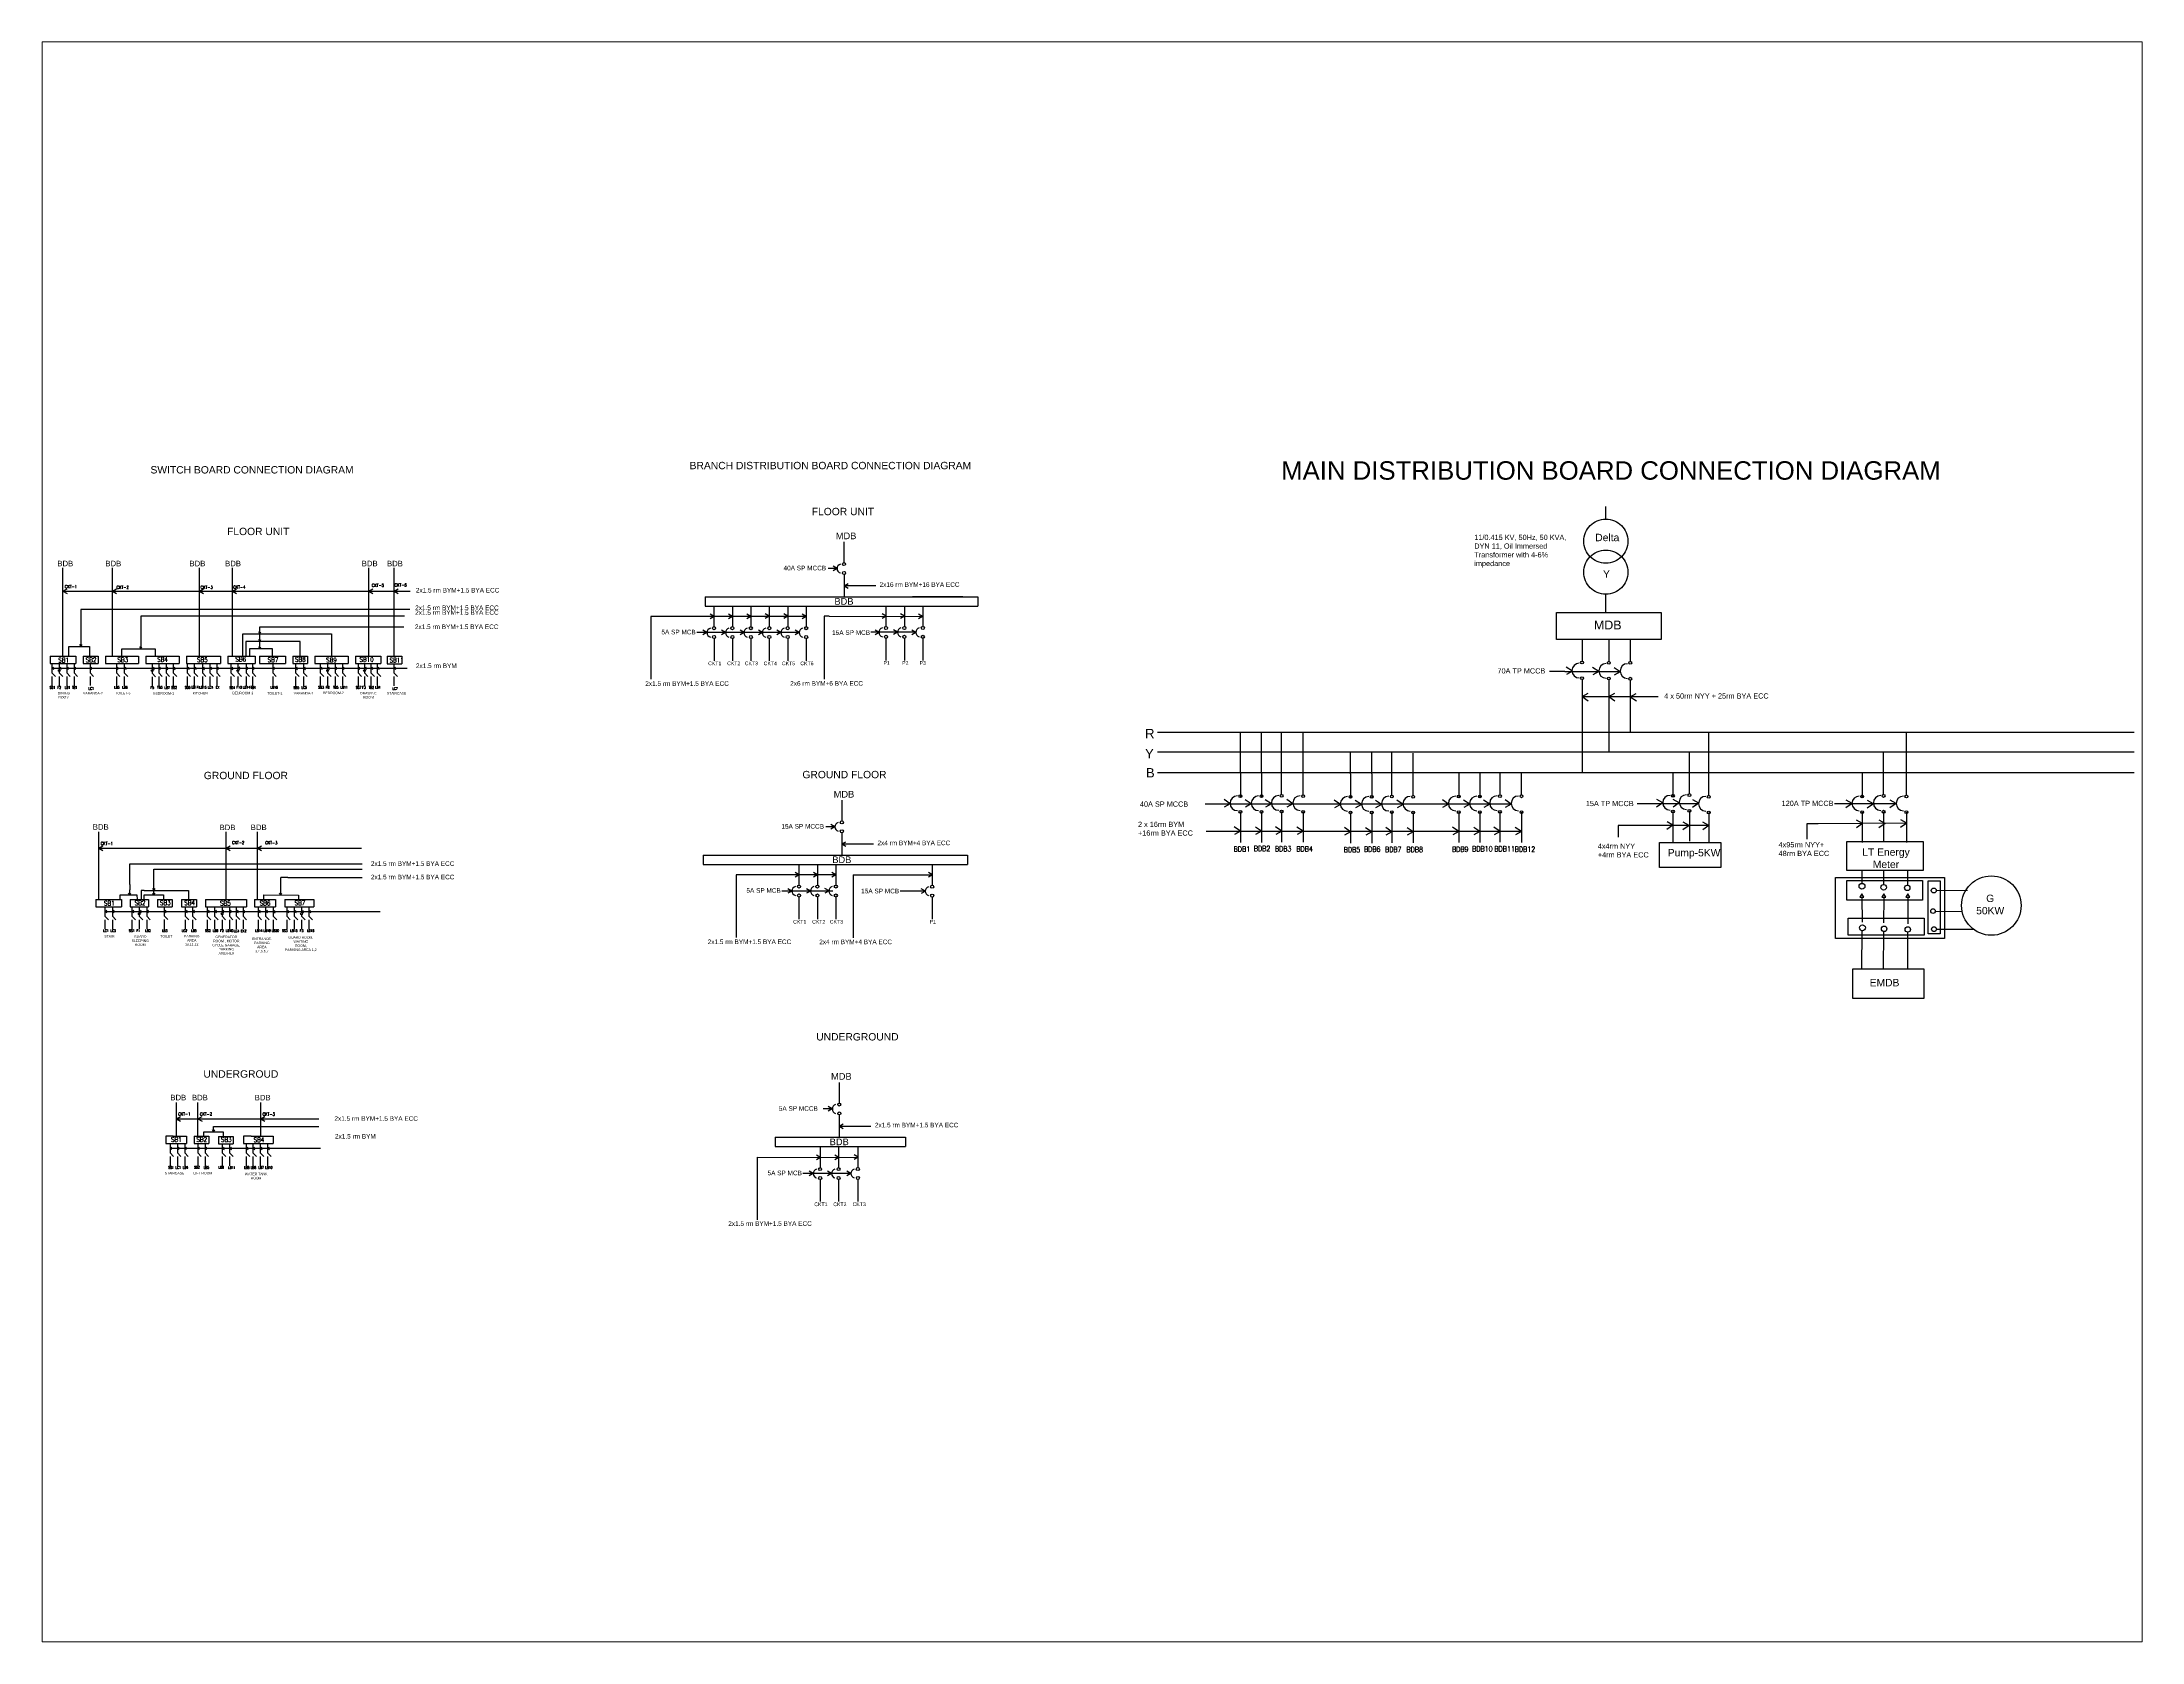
# Paper-space layout 'Layout1' of a CAD drawing. Header units: inches. Extents: x 1.05 to 9.45, y 0.8 to 7.2.
# The model-space entities are those that its viewports show. They can reach past a viewport. Long polylines and large blocks are cut down to what shows.
import ezdxf

# ---------------------------------------------------------------- set-up
doc = ezdxf.new("R2010")
doc.units = ezdxf.units.IN
doc.header["$MEASUREMENT"] = 0
doc.linetypes.add('HIDDEN', pattern=[0.375, 0.25, -0.125])
doc.layers.add('Hidden', color=220, linetype='HIDDEN')
doc.layers.add('TEXT', color=7, linetype='Continuous')
doc.styles.add('Annotative', font='arial.ttf')
doc.styles.get("Standard").update_dxf_attribs({"font": 'simplex.shx', "width": 0.8, "height": 24})

# ---------------------------------------------------------------- blocks, each defined once
blk = doc.blocks.new('BZDB')
for p, q in [((0, 30), (0, 0)), ((0, 15), (6.1, 18.5)), ((0, 15), (6.1, 11.4)), ((0, 0), (11.4, -12)), ((0, -12), (0, -42))]:
    blk.add_line(p, q)
blk = doc.blocks.new('FDGG')
for p, q in [((0, -167), (0, 53.1)), ((0, 0), (13.1, 7.6)), ((0, 0), (13.1, -7.6))]:
    blk.add_line(p, q)
at = {"insert": (-21.8, 76.4), "char_height": 18, "attachment_point": 1, "style": 'Annotative'}
blk.add_mtext_dynamic_manual_height_columns('BDB', width=51.09, gutter_width=75, heights=[0], dxfattribs=at)
blk = doc.blocks.new('Fsg')
for p, q in [((0, -211.6), (0, 76.4)), ((0, 0), (13.1, 7.6)), ((0, 0), (13.1, -7.6))]:
    blk.add_line(p, q)
at = {"insert": (-18.4, 99.2), "char_height": 18, "attachment_point": 1, "style": 'Annotative'}
blk.add_mtext_dynamic_manual_height_columns('BDB', width=51.09, gutter_width=75, heights=[0], dxfattribs=at)
at = {"insert": (6.1, 20), "char_height": 10, "attachment_point": 1}
blk.add_mtext_dynamic_manual_height_columns('CKT-1', width=56.251, gutter_width=50, heights=[0], dxfattribs=at)
blk = doc.blocks.new('gs')
for p, q in [((0, -211.6), (0, 76.4)), ((0, 0), (13.1, 7.6)), ((0, 0), (13.1, -7.6))]:
    blk.add_line(p, q)
at = {"insert": (-23.4, 99.2), "char_height": 18, "attachment_point": 1, "style": 'Annotative'}
blk.add_mtext_dynamic_manual_height_columns('BDB', width=51.09, gutter_width=75, heights=[0], dxfattribs=at)
blk = doc.blocks.new('RG')
for p, q in [((0, 30), (0, 0)), ((0, 15.1), (6.1, 18.7)), ((0, 15.1), (6.1, 11.6)), ((0, 0), (11.4, -12)), ((0, -12), (0, -42))]:
    blk.add_line(p, q)
blk = doc.blocks.new('regulator')
blk.add_circle((0, 5), 4.98)
at = {"style": 'Annotative'}
blk.add_text('R', height=5.11, dxfattribs=at).set_placement((-2, 3))

msp = doc.modelspace()

# ---------------------------------------------------------------- linework, layer by layer
for p, q in [((5557.1, 3014.4), (5557.1, 2947.4)), ((3459.4, 2642.6), (3459.4, 2930.6)), ((3566.6, 2642.6), (3566.6, 2930.6)), ((5534.7, 2927.9), (5505.3, 2927.9)), ((5534.6, 2928), (5521.5, 2935.6)), ((5534.6, 2928), (5521.5, 2920.5)), ((5557.3, 2908.4), (5557.3, 2836.4)), ((5557.3, 2872.2), (5570.3, 2879.7)), ((5557.3, 2872.4), (5660.5, 2872.4)), ((5557.3, 2872.2), (5570.3, 2864.6)), ((3015.4, 2854.2), (4144.8, 2854.2)), ((3459.4, 2854.2), (3472.5, 2861.7)), ((3459.4, 2854.2), (3472.5, 2846.6)), ((3566.6, 2854.2), (3579.7, 2861.7)), ((3566.6, 2854.2), (3579.7, 2846.6)), ((5105.5, 2835.9), (5943.5, 2835.9)), ((5105.5, 2835.9), (5105.5, 2805.9)), ((5105.5, 2805.9), (5942.2, 2805.9)), ((5105.5, 2805.9), (5111.5, 2805.9)), ((5134.1, 2805.9), (5134.1, 2738.9)), ((5194.1, 2805.9), (5194.1, 2738.9)), ((5254.1, 2805.9), (5254.1, 2738.9)), ((5314.1, 2805.9), (5314.1, 2738.9)), ((5374.1, 2805.9), (5374.1, 2738.9)), ((5434.1, 2805.9), (5434.1, 2738.9)), ((5693.8, 2806.6), (5693.8, 2739.6)), ((5753.8, 2806.6), (5753.8, 2739.6)), ((5943.5, 2835.9), (5780.3, 2835.9)), ((5780.3, 2835.9), (5992.9, 2835.9)), ((5813.8, 2806.6), (5813.8, 2739.6)), ((5942.2, 2805.9), (5992.9, 2805.9)), ((5992.9, 2835.9), (5992.9, 2805.9)), ((3082.3, 2794.4), (3073.9, 2794.4)), ((3073.9, 2794.4), (3073.9, 2674.6)), ((4144.1, 2794.4), (3082.3, 2794.4)), ((4126.7, 2773.2), (3268.7, 2773.2)), ((3268.7, 2773.2), (3268.7, 2666.6)), ((3656.2, 2714.6), (3656.2, 2738.6)), ((3656.2, 2738.6), (4103.7, 2738.6)), ((4103.7, 2738.6), (4124.9, 2738.6)), ((5434.1, 2772.4), (4929.1, 2772.4)), ((4929.1, 2772.4), (4929.1, 2568.4)), ((5134.9, 2772.1), (5121.9, 2779.6)), ((5134.9, 2772.1), (5121.9, 2764.5)), ((5194.8, 2772.1), (5181.7, 2779.6)), ((5194.8, 2772.1), (5181.7, 2764.5)), ((5254.3, 2772.1), (5241.2, 2779.6)), ((5254.3, 2772.1), (5241.2, 2764.5)), ((5314.1, 2772.5), (5301, 2780.1)), ((5314.1, 2772.5), (5301, 2765)), ((5374.5, 2772.5), (5361.4, 2780.1)), ((5374.5, 2772.5), (5361.4, 2765)), ((5433.6, 2772.1), (5420.6, 2779.7)), ((5433.6, 2772.1), (5420.6, 2764.6)), ((5509.4, 2773.1), (5493, 2773.1)), ((5493, 2773.1), (5493, 2771.8)), ((5493, 2771.8), (5493, 2567.8)), ((5509.4, 2773.1), (5813.2, 2772.1)), ((5694.7, 2772.8), (5681.6, 2780.4)), ((5694.7, 2772.8), (5681.6, 2765.3)), ((5753.8, 2772.8), (5740.7, 2780.4)), ((5753.8, 2772.8), (5740.7, 2765.3)), ((5813.2, 2772.1), (5800.1, 2779.6)), ((5813.2, 2772.1), (5800.1, 2764.5)), ((3034.1, 2642.6), (3034.1, 2674.6)), ((3034.1, 2674.6), (3101.2, 2674.6)), ((3074, 2674.6), (3070.4, 2680.8)), ((3074, 2674.6), (3077.5, 2680.8)), ((3101.2, 2674.6), (3101.2, 2674.6)), ((3101.2, 2674.6), (3101.2, 2642.6)), ((3207.4, 2642.6), (3207.4, 2666.6)), ((3207.4, 2666.6), (3303, 2666.6)), ((3268.7, 2666.6), (3265.2, 2672.7)), ((3268.7, 2666.6), (3272.3, 2672.7)), ((3303, 2666.6), (3315.6, 2666.6)), ((3315.6, 2666.6), (3315.6, 2642.6)), ((3600.3, 2642.6), (3600.3, 2715.9)), ((3600.3, 2715.9), (3888.8, 2715.9)), ((3787.2, 2690.6), (3610.7, 2690.6)), ((3610.7, 2690.6), (3610.7, 2642.6)), ((3697.2, 2666.6), (3622.2, 2666.6)), ((3622.2, 2666.6), (3622.2, 2642.6)), ((3655.9, 2690.6), (3652.3, 2696.7)), ((3655.9, 2666.6), (3652.3, 2672.7)), ((3656.2, 2715.9), (3652.6, 2722)), ((3655.9, 2690.6), (3659.4, 2696.7)), ((3655.9, 2666.6), (3659.4, 2672.7)), ((3656.2, 2715.9), (3659.7, 2722)), ((3656.2, 2690.6), (3656.2, 2714.6)), ((3656.2, 2666.6), (3656.2, 2690.6)), ((3697.2, 2642.6), (3697.2, 2666.6)), ((3787.2, 2642.6), (3787.2, 2690.6)), ((3888.8, 2715.9), (3888.8, 2642.6)), ((5411.6, 2719.4), (5078, 2719.4)), ((5111.3, 2719.4), (5098.2, 2727)), ((5111.3, 2719.4), (5098.2, 2711.9)), ((5134.2, 2699.9), (5134.2, 2627.9)), ((5171.4, 2719.4), (5158.4, 2727)), ((5171.4, 2719.4), (5158.4, 2711.9)), ((5194.2, 2699.9), (5194.2, 2627.9)), ((5231.9, 2719.8), (5218.8, 2727.4)), ((5231.9, 2719.8), (5218.8, 2712.3)), ((5254.2, 2699.9), (5254.2, 2627.9)), ((5291.6, 2719.5), (5278.5, 2727.1)), ((5291.6, 2719.5), (5278.5, 2711.9)), ((5314.2, 2699.9), (5314.2, 2627.9)), ((5351.3, 2719.5), (5338.2, 2727.1)), ((5351.3, 2719.5), (5338.2, 2711.9)), ((5374.2, 2699.9), (5374.2, 2627.9)), ((5411, 2719.5), (5397.9, 2727.1)), ((5411, 2719.5), (5397.9, 2711.9)), ((5434.2, 2699.9), (5434.2, 2627.9)), ((5534.9, 2719.2), (5534.3, 2718.8)), ((5594.8, 2718.8), (5594.2, 2718.8)), ((5790.8, 2720.4), (5644.4, 2720.4)), ((5671.5, 2719.8), (5658.4, 2727.3)), ((5671.5, 2719.8), (5658.4, 2712.2)), ((5671.7, 2720), (5671.1, 2720)), ((5693.9, 2700.6), (5693.9, 2628.6)), ((5731.2, 2720.6), (5718.1, 2728.1)), ((5731.2, 2720.6), (5718.1, 2713)), ((5731.4, 2720.8), (5730.7, 2720.8)), ((5753.9, 2700.6), (5753.9, 2628.6)), ((5791.2, 2720.2), (5778.1, 2727.7)), ((5791.2, 2720.2), (5778.1, 2712.6)), ((5791.4, 2720.4), (5790.8, 2720.4)), ((5813.9, 2700.6), (5813.9, 2628.6)), ((2973.4, 2642.6), (3057.4, 2642.6)), ((2973.4, 2642.6), (2973.4, 2618.6)), ((2973.4, 2618.6), (3057.4, 2618.6)), ((2979.4, 2618.6), (2979.4, 2588.6)), ((2979.4, 2603.7), (2985.5, 2607.2)), ((2979.4, 2603.7), (2985.5, 2600.2)), ((2979.4, 2603.7), (4136.1, 2603.7)), ((3003.4, 2618.6), (3003.4, 2598.7)), ((3003.4, 2603.7), (3009.5, 2607.2)), ((3003.4, 2603.7), (3009.5, 2600.2)), ((3027.4, 2618.6), (3027.4, 2588.6)), ((3027.4, 2603.7), (3033.5, 2607.2)), ((3027.4, 2603.7), (3033.5, 2600.2)), ((3051.4, 2618.6), (3051.4, 2588.6)), ((3051.4, 2603.7), (3057.5, 2607.2)), ((3051.4, 2603.7), (3057.5, 2600.2)), ((3057.4, 2642.6), (3057.4, 2618.6)), ((3081.4, 2642.6), (3129.4, 2642.6)), ((3081.4, 2642.6), (3081.4, 2618.6)), ((3081.4, 2618.6), (3129.4, 2618.6)), ((3103.6, 2618.7), (3103.6, 2588.7)), ((3103.6, 2603.9), (3109.7, 2607.5)), ((3103.6, 2603.9), (3109.7, 2600.4)), ((3129.4, 2642.6), (3129.4, 2618.6)), ((3153.4, 2642.6), (3261.4, 2642.6)), ((3153.4, 2642.6), (3153.4, 2618.6)), ((3153.4, 2618.6), (3261.4, 2618.6)), ((3189.2, 2618.8), (3189.2, 2588.8)), ((3189.2, 2604), (3195.3, 2607.5)), ((3189.2, 2604), (3195.3, 2600.4)), ((3215, 2618.7), (3215, 2588.7)), ((3215, 2603.9), (3221.2, 2607.4)), ((3215, 2603.9), (3221.2, 2600.3)), ((3261.4, 2642.6), (3261.4, 2618.6)), ((3285.4, 2642.6), (3393.4, 2642.6)), ((3285.4, 2642.6), (3285.4, 2618.6)), ((3285.4, 2618.6), (3393.4, 2618.6)), ((3305.6, 2617.9), (3305.6, 2598.7)), ((3305.6, 2603), (3311.7, 2606.6)), ((3305.6, 2603), (3311.7, 2599.5)), ((3327.1, 2618.7), (3327.1, 2588.7)), ((3327.1, 2603.8), (3333.2, 2607.4)), ((3327.1, 2603.8), (3333.2, 2600.3)), ((3350.8, 2618.3), (3350.8, 2588.3)), ((3350.8, 2603.4), (3357, 2606.9)), ((3350.8, 2603.4), (3357, 2599.8)), ((3374, 2618.3), (3374, 2588.3)), ((3374, 2603.4), (3380.2, 2607)), ((3374, 2603.4), (3380.2, 2599.9)), ((3393.4, 2642.6), (3393.4, 2618.6)), ((3417.4, 2642.6), (3501.4, 2642.6)), ((3417.4, 2642.6), (3417.4, 2618.6)), ((3417.4, 2618.6), (3501.4, 2618.6)), ((3419.4, 2618.6), (3419.4, 2588.6)), ((3419.4, 2603.7), (3425.6, 2607.2)), ((3419.4, 2603.7), (3425.6, 2600.2)), ((3501.4, 2642.6), (3528.3, 2642.6)), ((3501.4, 2618.6), (3528.3, 2618.6)), ((3528.3, 2642.6), (3528.3, 2618.6)), ((3552.3, 2642.6), (3600.3, 2642.6)), ((3552.3, 2642.6), (3552.3, 2618.6)), ((3552.3, 2618.6), (3600.3, 2618.6)), ((3561.8, 2618.1), (3561.8, 2588.1)), ((3561.8, 2603.1), (3568, 2606.6)), ((3561.8, 2603.1), (3568, 2599.5)), ((3584.6, 2619.1), (3584.6, 2598.7)), ((3584.6, 2604), (3590.7, 2607.6)), ((3584.6, 2604), (3590.7, 2600.5)), ((3600.3, 2642.6), (3641, 2642.6)), ((3600.3, 2618.6), (3640.9, 2618.6)), ((3611.3, 2618.7), (3611.3, 2588.7)), ((3611.3, 2603.9), (3617.4, 2607.4)), ((3611.3, 2603.9), (3617.4, 2600.3)), ((3631.8, 2618.5), (3631.8, 2588.5)), ((3631.8, 2603.7), (3637.9, 2607.3)), ((3631.8, 2603.7), (3637.9, 2600.2)), ((3640.9, 2642.6), (3640.9, 2618.6)), ((3655.2, 2642.6), (3739.2, 2642.6)), ((3655.2, 2642.6), (3655.2, 2618.6)), ((3655.2, 2618.6), (3739.2, 2618.6)), ((3697.9, 2618.7), (3697.9, 2588.7)), ((3697.9, 2603.7), (3704, 2607.2)), ((3697.9, 2603.7), (3704, 2600.2)), ((3739.2, 2642.6), (3739.2, 2618.6)), ((3763.2, 2642.6), (3811.2, 2642.6)), ((3763.2, 2642.6), (3763.2, 2618.6)), ((3763.2, 2618.6), (3811.2, 2618.6)), ((3772.3, 2618.2), (3772.3, 2588.2)), ((3772.3, 2603.2), (3778.5, 2606.8)), ((3772.3, 2603.2), (3778.5, 2599.7)), ((3798.3, 2618.4), (3798.3, 2588.4)), ((3798.3, 2603.4), (3804.4, 2606.9)), ((3798.3, 2603.4), (3804.4, 2599.8)), ((3811.2, 2642.6), (3811.2, 2618.6)), ((3835.2, 2642.6), (3943.2, 2642.6)), ((3835.2, 2642.6), (3835.2, 2618.6)), ((3835.2, 2618.6), (3943.2, 2618.6)), ((3852.7, 2618.8), (3852.7, 2588.8)), ((3852.7, 2603.8), (3858.9, 2607.4)), ((3852.7, 2603.8), (3858.9, 2600.3)), ((3876.7, 2618.8), (3876.7, 2598.7)), ((3876.7, 2603.8), (3882.9, 2607.4)), ((3876.7, 2603.8), (3882.9, 2600.3)), ((3900.7, 2618.8), (3900.7, 2588.8)), ((3900.7, 2603.8), (3906.9, 2607.4)), ((3900.7, 2603.8), (3906.9, 2600.3)), ((3924.7, 2618.8), (3924.7, 2588.8)), ((3924.7, 2603.8), (3930.9, 2607.4)), ((3924.7, 2603.8), (3930.9, 2600.3)), ((3943.2, 2642.6), (3943.2, 2618.6)), ((3967.2, 2642.6), (4050.1, 2642.6)), ((3967.2, 2642.6), (3967.2, 2618.6)), ((3967.2, 2618.6), (4050.1, 2618.6)), ((3975.7, 2618.6), (3975.7, 2588.6)), ((3975.7, 2603.5), (3981.8, 2607.1)), ((3975.7, 2603.5), (3981.8, 2600)), ((3996.6, 2618.6), (3996.6, 2598.7)), ((3996.6, 2603.6), (4002.7, 2607.2)), ((3996.6, 2603.6), (4002.7, 2600.1)), ((4017.6, 2618.6), (4017.6, 2588.6)), ((4017.6, 2603.6), (4023.7, 2607.2)), ((4017.6, 2603.6), (4023.7, 2600.1)), ((4038.4, 2618.8), (4038.4, 2588.8)), ((4038.4, 2603.8), (4044.6, 2607.4)), ((4038.4, 2603.8), (4044.6, 2600.3)), ((4050.1, 2642.6), (4050.1, 2618.6)), ((4070, 2642.3), (4118, 2642.3)), ((4070, 2642.3), (4070, 2618.3)), ((4070, 2618.3), (4118, 2618.3)), ((4092.2, 2618.5), (4092.2, 2588.5)), ((4092.2, 2603.7), (4098.3, 2607.2)), ((4092.2, 2603.7), (4098.3, 2600.1)), ((4118, 2642.3), (4118, 2618.3)), ((2979.4, 2588.6), (2990.8, 2576.6)), ((2979.4, 2576.6), (2979.4, 2546.6)), ((3003.4, 2592.7), (3003.4, 2588.6)), ((3003.4, 2588.6), (3014.8, 2576.6)), ((3003.4, 2576.6), (3003.4, 2546.6)), ((3027.4, 2588.6), (3038.8, 2576.6)), ((3027.4, 2576.6), (3027.4, 2546.6)), ((3051.4, 2588.6), (3062.8, 2576.6)), ((3051.4, 2576.6), (3051.4, 2546.6)), ((3103.6, 2588.8), (3115, 2576.8)), ((3103.6, 2576.8), (3103.6, 2546.8)), ((3189.2, 2588.8), (3200.6, 2576.8)), ((3189.2, 2576.8), (3189.2, 2546.8)), ((3215, 2588.7), (3226.5, 2576.7)), ((3215, 2576.7), (3215, 2546.7)), ((3305.6, 2592.7), (3305.6, 2587.9)), ((3305.6, 2587.9), (3317, 2575.9)), ((3305.6, 2575.9), (3305.6, 2545.9)), ((3327.1, 2588.7), (3338.5, 2576.7)), ((3327.1, 2576.7), (3327.1, 2546.7)), ((3350.8, 2588.3), (3362.2, 2576.3)), ((3350.8, 2576.3), (3350.8, 2546.3)), ((3374, 2588.3), (3385.5, 2576.3)), ((3374, 2576.3), (3374, 2546.3)), ((3419.4, 2588.6), (3430.9, 2576.6)), ((3419.4, 2576.6), (3419.4, 2546.6)), ((3561.8, 2588.1), (3573.3, 2576.1)), ((3561.8, 2576.1), (3561.8, 2546.1)), ((3584.6, 2592.7), (3584.6, 2589.1)), ((3584.6, 2589.1), (3596, 2577.1)), ((3584.6, 2577.1), (3584.6, 2547.1)), ((3611.3, 2588.7), (3622.7, 2576.7)), ((3611.3, 2576.7), (3611.3, 2546.7)), ((3631.8, 2588.6), (3643.2, 2576.6)), ((3631.8, 2576.6), (3631.8, 2546.6)), ((3697.9, 2588.7), (3709.3, 2576.7)), ((3697.9, 2576.7), (3697.9, 2546.7)), ((3772.3, 2588.2), (3783.7, 2576.2)), ((3772.3, 2576.2), (3772.3, 2546.2)), ((3798.3, 2588.4), (3809.7, 2576.4)), ((3798.3, 2576.4), (3798.3, 2546.4)), ((3852.7, 2588.8), (3864.1, 2576.8)), ((3852.7, 2576.8), (3852.7, 2546.8)), ((3876.7, 2592.7), (3876.7, 2588.8)), ((3876.7, 2588.8), (3888.1, 2576.8)), ((3876.7, 2576.8), (3876.7, 2546.8)), ((3900.7, 2588.8), (3912.1, 2576.8)), ((3900.7, 2576.8), (3900.7, 2546.8)), ((3924.7, 2588.8), (3936.1, 2576.8)), ((3924.7, 2576.8), (3924.7, 2546.8)), ((3975.7, 2588.6), (3987.1, 2576.6)), ((3975.7, 2576.6), (3975.7, 2546.6)), ((3996.6, 2592.7), (3996.6, 2588.6)), ((3996.6, 2588.6), (4008, 2576.6)), ((3996.6, 2576.6), (3996.6, 2546.6)), ((4017.6, 2588.6), (4029, 2576.6)), ((4017.6, 2576.6), (4017.6, 2546.6)), ((4038.4, 2588.8), (4049.8, 2576.8)), ((4038.4, 2576.8), (4038.4, 2546.8)), ((4092.2, 2588.5), (4103.6, 2576.5)), ((4092.2, 2576.5), (4092.2, 2546.5)), ((6847.2, 2262.2), (6847.2, 2394.1)), ((6916.3, 2262.2), (6916.3, 2394.1)), ((6981.6, 2330.1), (6981.6, 2394.1)), ((7051.4, 2329.5), (7051.4, 2394.1)), ((7205.6, 2260.1), (7205.6, 2330.1)), ((7274.7, 2260.1), (7274.7, 2330.1)), ((5550.2, 2173.7), (5550.2, 2106.7)), ((7728.7, 2161.4), (6733.1, 2161.4)), ((3132.1, 1851), (3132.1, 2071.2)), ((5527.7, 2087.2), (5498.4, 2087.2)), ((5527.6, 2087.3), (5514.5, 2094.9)), ((5527.6, 2087.3), (5514.5, 2079.7)), ((5550.3, 2067.7), (5550.3, 1995.7)), ((7762.1, 2072.1), (6735.6, 2072.1)), ((3132.1, 2018.1), (3145.2, 2025.6)), ((3132.1, 2018.1), (3145.2, 2010.5)), ((3132.1, 2018.1), (3986.5, 2018.1)), ((5098.5, 1995.2), (5936.5, 1995.2)), ((5098.5, 1995.2), (5098.5, 1965.2)), ((5550.3, 2031.5), (5563.4, 2039)), ((5550.3, 2031.7), (5653.6, 2031.7)), ((5550.3, 2031.5), (5563.4, 2023.9)), ((5936.5, 1995.2), (5959.2, 1995.2)), ((5959.2, 1995.2), (5959.2, 1965.2)), ((3232.5, 1899.9), (3232.5, 1966.8)), ((3232.5, 1966.8), (3989.6, 1966.8)), ((3311.4, 1865.7), (3311.4, 1949.9)), ((3311.4, 1949.9), (3989.6, 1949.9)), ((3724.7, 1917.5), (3724.7, 1922.1)), ((3725, 1922.1), (3724.7, 1922.1)), ((3724.7, 1865.5), (3724.7, 1917.5)), ((3747, 1922.1), (3725, 1922.1)), ((3747, 1922.1), (3989.6, 1922.3)), ((5098.5, 1965.2), (5959.2, 1965.2)), ((5098.5, 1965.2), (5104.5, 1965.2)), ((5530.7, 1931.4), (5205.8, 1931.4)), ((5205.8, 1931.4), (5205.8, 1727.4)), ((5411.6, 1931.1), (5398.5, 1938.6)), ((5411.6, 1931.1), (5398.5, 1923.5)), ((5410.7, 1964.9), (5410.7, 1897.9)), ((5471.4, 1931.1), (5458.4, 1938.6)), ((5471.4, 1931.1), (5458.4, 1923.5)), ((5470.7, 1964.9), (5470.7, 1897.9)), ((5530.9, 1931.1), (5517.8, 1938.6)), ((5530.9, 1931.1), (5517.8, 1923.5)), ((5530.7, 1964.9), (5530.7, 1897.9)), ((5587.6, 1930.6), (5845.2, 1930.7)), ((5587.6, 1930.6), (5587.6, 1726.6)), ((5845.2, 1930.7), (5832.1, 1938.3)), ((5845.2, 1930.7), (5832.1, 1923.1)), ((5844.2, 1964.4), (5844.2, 1897.4)), ((3122.1, 1851), (3206.1, 1851)), ((3122.1, 1851), (3122.1, 1827)), ((3201.2, 1851), (3201.2, 1865.7)), ((3201.2, 1865.7), (3256.2, 1865.7)), ((3206.1, 1851), (3206.1, 1827)), ((3232.6, 1865.7), (3229.1, 1871.8)), ((3232.5, 1899.9), (3232.5, 1882.8)), ((3232.5, 1865.7), (3232.5, 1882.8)), ((3232.6, 1865.7), (3236.2, 1871.8)), ((3233.8, 1851), (3293.8, 1851)), ((3233.8, 1851), (3233.8, 1827)), ((3256.2, 1865.7), (3256.3, 1851)), ((3280, 1880.3), (3269.7, 1880.3)), ((3269.7, 1880.3), (3269.7, 1851)), ((3280, 1880.3), (3342.5, 1880.3)), ((3280, 1851), (3280, 1865.7)), ((3280, 1865.7), (3342.5, 1865.7)), ((3293.8, 1851), (3293.8, 1827)), ((3311.4, 1880.3), (3307.8, 1886.4)), ((3311.4, 1865.7), (3307.8, 1871.8)), ((3311.4, 1880.3), (3314.9, 1886.4)), ((3311.4, 1865.7), (3314.9, 1871.8)), ((3323.2, 1851.1), (3371.2, 1851.1)), ((3323.2, 1851.1), (3323.2, 1827.1)), ((3342.5, 1880.3), (3353, 1880.3)), ((3342.5, 1865.7), (3342.5, 1851)), ((3353, 1880.3), (3423.6, 1880.3)), ((3371.2, 1851.1), (3371.2, 1827.1)), ((3401.4, 1851.1), (3449.4, 1851.1)), ((3401.4, 1851.1), (3401.4, 1827.1)), ((3423.6, 1880.3), (3423.6, 1851.1)), ((3449.4, 1851.1), (3449.4, 1827.1)), ((3479, 1851.1), (3563, 1851.1)), ((3479, 1851.1), (3479, 1827.1)), ((3563, 1851.1), (3581.4, 1851.1)), ((3581.4, 1851.1), (3589.6, 1851.1)), ((3589.6, 1851.1), (3613, 1851.1)), ((3613, 1851.1), (3613, 1827.1)), ((3638.5, 1851.1), (3706.9, 1850.9)), ((3638.5, 1851.1), (3638.5, 1827.1)), ((3668.8, 1851.1), (3668.8, 1865.5)), ((3668.8, 1865.5), (3781.8, 1865.4)), ((3706.9, 1850.9), (3706.9, 1826.9)), ((3724.1, 1865.5), (3720.6, 1871.7)), ((3724.1, 1865.5), (3727.6, 1871.7)), ((3737.7, 1850.9), (3737.7, 1826.9)), ((3737.7, 1850.9), (3832, 1850.9)), ((3781.8, 1865.4), (3781.8, 1850.9)), ((3832, 1850.9), (3832, 1826.9)), ((5521.1, 1878.4), (5354.7, 1878.4)), ((5387.9, 1878.4), (5374.8, 1886)), ((5387.9, 1878.4), (5374.8, 1870.9)), ((5410.8, 1858.9), (5410.8, 1786.9)), ((5448.1, 1878.4), (5435, 1886)), ((5448.1, 1878.4), (5435, 1870.9)), ((5470.8, 1858.9), (5470.8, 1786.9)), ((5508.5, 1878.8), (5495.4, 1886.4)), ((5508.5, 1878.8), (5495.4, 1871.3)), ((5530.8, 1858.9), (5530.8, 1786.9)), ((5629.5, 1878), (5628.9, 1877.6)), ((5689.4, 1877.6), (5688.8, 1877.6)), ((5821.5, 1877.9), (5740, 1877.9)), ((5822, 1877.7), (5808.9, 1885.2)), ((5822, 1877.7), (5808.9, 1870.1)), ((5822.2, 1877.9), (5821.5, 1877.9)), ((5844.3, 1858.4), (5844.3, 1786.4)), ((3122.1, 1827), (3206.1, 1827)), ((3152.1, 1827), (3152.1, 1797)), ((3152.1, 1812.2), (3158.2, 1815.7)), ((3152.1, 1812.2), (3158.2, 1808.6)), ((3152.1, 1812.2), (4047.4, 1812.2)), ((3152.1, 1797), (3163.5, 1785)), ((3152.1, 1785), (3152.1, 1755)), ((3176.1, 1827), (3176.1, 1797)), ((3176.1, 1812.2), (3182.2, 1815.7)), ((3176.1, 1812.2), (3182.2, 1808.6)), ((3176.1, 1797), (3187.5, 1785)), ((3176.1, 1785), (3176.1, 1755)), ((3233.8, 1827), (3293.8, 1827)), ((3239.8, 1827), (3239.8, 1797)), ((3239.8, 1812.2), (3245.9, 1815.7)), ((3239.8, 1812.2), (3245.9, 1808.6)), ((3239.8, 1797), (3251.2, 1785)), ((3239.8, 1785), (3239.8, 1755)), ((3263.8, 1827), (3263.8, 1807.3)), ((3263.8, 1812.2), (3269.9, 1815.7)), ((3263.8, 1812.2), (3269.9, 1808.6)), ((3263.8, 1801.3), (3263.8, 1797)), ((3263.8, 1797), (3275.2, 1785)), ((3263.8, 1785), (3263.8, 1755)), ((3287.8, 1827), (3287.8, 1797)), ((3287.8, 1812.2), (3293.9, 1815.7)), ((3287.8, 1812.2), (3293.9, 1808.6)), ((3287.8, 1797), (3299.2, 1785)), ((3287.8, 1785), (3287.8, 1755)), ((3323.2, 1827.1), (3371.2, 1827.1)), ((3401.4, 1827.1), (3449.4, 1827.1)), ((3413.4, 1827.1), (3413.4, 1797.1)), ((3413.4, 1812), (3419.5, 1815.6)), ((3413.4, 1812), (3419.5, 1808.5)), ((3413.4, 1797.1), (3424.8, 1785.1)), ((3413.4, 1785.1), (3413.4, 1755.1)), ((3437.4, 1827.1), (3437.4, 1797.1)), ((3437.4, 1812), (3443.5, 1815.6)), ((3437.4, 1812), (3443.5, 1808.5)), ((3437.4, 1797.1), (3448.8, 1785.1)), ((3437.4, 1785.1), (3437.4, 1755.1)), ((3479, 1827.1), (3563, 1827.1)), ((3485, 1827.1), (3485, 1797.1)), ((3485, 1812.2), (3491.1, 1815.8)), ((3485, 1812.2), (3491.1, 1808.7)), ((3485, 1797.1), (3496.4, 1785.1)), ((3485, 1785.1), (3485, 1755.1)), ((3509, 1827.1), (3509, 1797.1)), ((3509, 1812.2), (3515.1, 1815.8)), ((3509, 1812.2), (3515.1, 1808.7)), ((3509, 1797.1), (3520.4, 1785.1)), ((3509, 1785.1), (3509, 1755.1)), ((3533, 1827.1), (3533, 1807.3)), ((3533, 1812.2), (3539.1, 1815.8)), ((3533, 1812.2), (3539.1, 1808.7)), ((3533, 1801.3), (3533, 1797.1)), ((3533, 1797.1), (3544.4, 1785.1)), ((3533, 1785.1), (3533, 1755.1)), ((3557, 1827.1), (3557, 1797.1)), ((3557, 1812.2), (3563.1, 1815.8)), ((3557, 1812.2), (3563.1, 1808.7)), ((3557, 1797.1), (3568.4, 1785.1)), ((3557, 1785.1), (3557, 1755.1)), ((3563, 1827.1), (3581.4, 1827.1)), ((3581.4, 1827.1), (3589.6, 1827.1)), ((3589.6, 1827.1), (3613, 1827.1)), ((3638.5, 1827.1), (3706.9, 1826.9)), ((3650.5, 1827.1), (3650.5, 1797.1)), ((3650.5, 1812), (3656.6, 1815.6)), ((3650.5, 1812), (3656.6, 1808.5)), ((3650.5, 1797.1), (3661.9, 1785.1)), ((3650.5, 1785.1), (3650.5, 1755.1)), ((3674.5, 1827.1), (3674.5, 1797.1)), ((3674.5, 1812), (3680.6, 1815.6)), ((3674.5, 1812), (3680.6, 1808.5)), ((3674.5, 1797.1), (3685.9, 1785.1)), ((3674.5, 1785.1), (3674.5, 1755.1)), ((3737.7, 1826.9), (3832, 1826.9)), ((3743.7, 1826.9), (3743.7, 1796.9)), ((3743.7, 1811.8), (3749.9, 1815.4)), ((3743.7, 1811.8), (3749.9, 1808.3)), ((3743.7, 1796.9), (3755.2, 1784.9)), ((3743.7, 1784.9), (3743.7, 1754.9)), ((3767.7, 1826.9), (3767.7, 1796.9)), ((3767.7, 1811.8), (3773.9, 1815.4)), ((3767.7, 1811.8), (3773.9, 1808.3)), ((3767.7, 1796.9), (3779.2, 1784.9)), ((3767.7, 1784.9), (3767.7, 1754.9)), ((3791.7, 1826.9), (3791.7, 1807.3)), ((3791.7, 1811.8), (3797.9, 1815.4)), ((3791.7, 1811.8), (3797.9, 1808.3)), ((3791.7, 1801.3), (3791.7, 1796.9)), ((3791.7, 1796.9), (3803.2, 1784.9)), ((3791.7, 1784.9), (3791.7, 1754.9)), ((3815.7, 1826.9), (3815.7, 1796.9)), ((3815.7, 1811.8), (3821.9, 1815.4)), ((3815.7, 1811.8), (3821.9, 1808.3)), ((3815.7, 1796.9), (3827.2, 1784.9)), ((3815.7, 1784.9), (3815.7, 1754.9)), ((5541.7, 1255.5), (5541.7, 1188.5)), ((3384.5, 1080.5), (3384.5, 1190.5)), ((3454.8, 1080.3), (3454.8, 1190.4)), ((3659, 1080.2), (3659, 1190.2)), ((5519.2, 1169), (5489.9, 1169)), ((5519.1, 1169.1), (5506, 1176.6)), ((5519.1, 1169.1), (5506, 1161.5)), ((3384.5, 1137.4), (3397.6, 1145)), ((3384.5, 1137.4), (3397.6, 1129.9)), ((3384.5, 1137.4), (3848.4, 1137.4)), ((3454.8, 1137.3), (3467.9, 1144.9)), ((3454.8, 1137.3), (3467.9, 1129.7)), ((3474.2, 1080.3), (3474.2, 1095)), ((3474.2, 1095), (3536.7, 1095)), ((3505.6, 1095), (3502.1, 1101.1)), ((3505.5, 1095), (3505.5, 1112.1)), ((3505.5, 1112.1), (3848.1, 1112.1)), ((3505.6, 1095), (3509.2, 1101.1)), ((3536.7, 1095), (3536.8, 1080.3)), ((3659, 1137.1), (3672.1, 1144.7)), ((3659, 1137.1), (3672.1, 1129.5)), ((5541.8, 1149.5), (5541.8, 1077.5)), ((5541.8, 1113.2), (5554.9, 1120.8)), ((5541.8, 1113.5), (5645.1, 1113.5)), ((5541.8, 1113.2), (5554.9, 1105.7)), ((3350.5, 1080.5), (3350.5, 1056.5)), ((3374.5, 1080.5), (3350.5, 1080.5)), ((3350.5, 1056.5), (3374.5, 1056.5)), ((3363.8, 1056.5), (3363.8, 1026.5)), ((3363.8, 1041.6), (3369.9, 1045.1)), ((3363.8, 1041.6), (3369.9, 1038)), ((3363.8, 1041.6), (3750.3, 1041.6)), ((3363.8, 1026.5), (3375.2, 1014.5)), ((3374.5, 1080.5), (3417.8, 1080.5)), ((3374.5, 1056.5), (3417.8, 1056.5)), ((3387.8, 1056.5), (3387.8, 1026.5)), ((3387.8, 1041.6), (3393.9, 1045.1)), ((3387.8, 1041.6), (3393.9, 1038)), ((3387.8, 1026.5), (3399.2, 1014.5)), ((3411.8, 1056.5), (3411.8, 1026.5)), ((3411.8, 1041.6), (3417.9, 1045.1)), ((3411.8, 1041.6), (3417.9, 1038)), ((3411.8, 1026.5), (3423.2, 1014.5)), ((3417.8, 1080.5), (3417.8, 1056.5)), ((3441.9, 1080.3), (3489.9, 1080.3)), ((3441.9, 1080.3), (3441.9, 1056.3)), ((3441.9, 1056.3), (3489.9, 1056.3)), ((3453.9, 1056.3), (3453.9, 1026.3)), ((3453.9, 1041.3), (3460.1, 1044.9)), ((3453.9, 1041.3), (3460.1, 1037.8)), ((3453.9, 1026.3), (3465.3, 1014.3)), ((3477.9, 1056.3), (3477.9, 1026.3)), ((3477.9, 1041.3), (3484.1, 1044.9)), ((3477.9, 1041.3), (3484.1, 1037.8)), ((3477.9, 1026.3), (3489.3, 1014.3)), ((3489.9, 1080.3), (3489.9, 1056.3)), ((3521.6, 1079.9), (3569.6, 1079.9)), ((3521.6, 1079.9), (3521.6, 1055.9)), ((3521.6, 1055.9), (3569.6, 1055.9)), ((3533.6, 1055.9), (3533.6, 1025.9)), ((3533.6, 1040.9), (3539.8, 1044.4)), ((3533.6, 1040.9), (3539.8, 1037.3)), ((3533.6, 1025.9), (3545, 1013.9)), ((3557.6, 1055.9), (3557.6, 1025.9)), ((3557.6, 1040.9), (3563.8, 1044.4)), ((3557.6, 1040.9), (3563.8, 1037.3)), ((3557.6, 1025.9), (3569, 1013.9)), ((3569.6, 1079.9), (3569.6, 1055.9)), ((3603.4, 1080.2), (3603.4, 1056.2)), ((3627.4, 1080.2), (3603.4, 1080.2)), ((3603.4, 1056.2), (3627.4, 1056.2)), ((3611.6, 1056.1), (3611.6, 1026.1)), ((3611.6, 1041.2), (3617.8, 1044.8)), ((3611.6, 1041.2), (3617.8, 1037.7)), ((3611.6, 1026.1), (3623, 1014.1)), ((3627.4, 1080.2), (3699.2, 1080.2)), ((3627.4, 1056.2), (3699.2, 1056.2)), ((3633.4, 1056.2), (3633.4, 1026.2)), ((3633.4, 1041.3), (3639.6, 1044.8)), ((3633.4, 1041.3), (3639.6, 1037.7)), ((3633.4, 1026.2), (3644.8, 1014.2)), ((3657.4, 1056.2), (3657.4, 1026.2)), ((3657.4, 1041.3), (3663.6, 1044.8)), ((3657.4, 1041.3), (3663.6, 1037.7)), ((3657.4, 1026.2), (3668.8, 1014.2)), ((3681.4, 1056.2), (3681.4, 1026.2)), ((3681.4, 1041.3), (3687.6, 1044.8)), ((3681.4, 1041.3), (3687.6, 1037.7)), ((3681.4, 1026.2), (3692.8, 1014.2)), ((3699.2, 1080.2), (3699.2, 1056.2)), ((3750.3, 1041.6), (3853.1, 1041.6)), ((5333.2, 1077), (5757.6, 1077)), ((5333.2, 1077), (5333.2, 1047)), ((5333.2, 1047), (5757.6, 1047)), ((5479.5, 1045.4), (5479.5, 978.4)), ((5539.5, 1045.4), (5539.5, 978.4)), ((5602.4, 1045.6), (5602.4, 978.6)), ((5757.6, 1077), (5757.6, 1047)), ((3363.8, 1014.5), (3363.8, 984.5)), ((3387.8, 1014.5), (3387.8, 984.5)), ((3411.8, 1014.5), (3411.8, 984.5)), ((3453.9, 1014.3), (3453.9, 984.3)), ((3477.9, 1014.3), (3477.9, 984.3)), ((3533.6, 1013.9), (3533.6, 983.9)), ((3557.6, 1013.9), (3557.6, 983.9)), ((3611.6, 1014.1), (3611.6, 984.1)), ((3633.4, 1014.2), (3633.4, 984.2)), ((3657.4, 1014.2), (3657.4, 984.2)), ((3681.4, 1014.2), (3681.4, 984.2)), ((5274.5, 1011.9), (5274.5, 807.9)), ((5274.5, 1011.9), (5602.4, 1011.3)), ((5579.9, 959.1), (5423.2, 959.1)), ((5456.7, 958.9), (5443.6, 966.5)), ((5456.7, 958.9), (5443.6, 951.4)), ((5480.4, 1011.6), (5467.3, 1019.1)), ((5480.4, 1011.6), (5467.3, 1004)), ((5516.9, 958.9), (5503.8, 966.5)), ((5516.9, 958.9), (5503.8, 951.4)), ((5540.2, 1011.6), (5527.1, 1019.1)), ((5540.2, 1011.6), (5527.1, 1004)), ((5579.8, 959.1), (5566.7, 966.7)), ((5579.8, 959.1), (5566.7, 951.6)), ((5603.2, 1011.8), (5590.1, 1019.3)), ((5603.2, 1011.8), (5590.1, 1004.2)), ((5479.6, 939.4), (5479.6, 867.4)), ((5539.6, 939.4), (5539.6, 867.4)), ((5602.5, 939.6), (5602.5, 867.6))]:
    msp.add_line(p, q)
at = {"color": 0}
for p, q in [((7902.8, 2593.1), (7853.3, 2593.1)), ((7959.2, 2566.3), (7959.2, 2504.6)), ((8046.6, 2565.6), (8046.6, 2501.1)), ((8116.2, 2564.9), (8116.2, 2503.1)), ((7959.2, 2504.6), (7959.2, 2263)), ((7959.3, 2511.3), (8206.8, 2511.3)), ((8046.6, 2501.1), (8046.6, 2330.1)), ((8116.2, 2503.1), (8116.2, 2394.1)), ((8371.7, 2189.9), (8371.7, 2393.6)), ((9015, 2190.9), (9015, 2394.6)), ((6981.6, 2192.6), (6981.6, 2330.1)), ((7051.4, 2192), (7051.4, 2329.5)), ((7340.1, 2190.5), (7340.1, 2328)), ((7409.8, 2189.9), (7409.8, 2327.4)), ((8308.8, 2195.3), (8308.8, 2332.8)), ((8940.9, 2192.5), (8940.9, 2330)), ((7692.3, 2191.8), (7692.3, 2263)), ((7762.1, 2191.2), (7762.1, 2263)), ((8338.2, 2162.4), (8138.6, 2162.4)), ((8981.4, 2162.4), (8781.4, 2162.4)), ((8371.6, 2091.8), (8076.6, 2091.8)), ((8076.6, 2091.8), (8076.6, 2054.1)), ((8727.9, 2097.6), (8691.4, 2097.6)), ((8691.4, 2097.6), (8691.4, 2047.1))]:
    msp.add_line(p, q, dxfattribs=at)
msp.add_lwpolyline([(8211.7, 2036.6), (8411.2, 2036.6), (8411.2, 1954.6), (8211.7, 1954.6)], close=True, dxfattribs=at)
for centre in [(5557.1, 2942.4), (5557.3, 2913.4), (5134.1, 2733.9), (5194.1, 2733.9), (5254.1, 2733.9), (5314.1, 2733.9), (5374.1, 2733.9), (5434.1, 2733.9), (5693.8, 2734.6), (5753.8, 2734.6), (5813.8, 2734.6), (5134.2, 2704.9), (5194.2, 2704.9), (5254.2, 2704.9), (5314.2, 2704.9), (5374.2, 2704.9), (5434.2, 2704.9), (5693.9, 2705.6), (5753.9, 2705.6), (5813.9, 2705.6), (5550.2, 2101.7), (5550.3, 2072.7), (5410.7, 1892.9), (5410.8, 1863.9), (5470.7, 1892.9), (5470.8, 1863.9), (5530.7, 1892.9), (5530.8, 1863.9), (5844.2, 1892.4), (5844.3, 1863.4), (5541.7, 1183.5), (5541.8, 1154.5), (5479.5, 973.4), (5539.5, 973.4), (5602.4, 973.6), (5479.6, 944.4), (5539.6, 944.4), (5602.5, 944.6)]:
    msp.add_circle(centre, 5)
for centre in [(5549.8, 2927.9), (5126.7, 2719.4), (5186.7, 2719.4), (5246.7, 2719.4), (5306.7, 2719.4), (5366.7, 2719.4), (5426.7, 2719.4), (5686.4, 2720.1), (5746.4, 2720.1), (5806.4, 2720.1), (5542.9, 2087.2), (5403.4, 1878.4), (5463.4, 1878.4), (5523.4, 1878.4), (5836.9, 1877.9), (5534.4, 1169), (5472.2, 958.9), (5532.2, 958.9), (5595.1, 959.1)]:
    msp.add_arc(centre, 15.1, 106.82304, 253.17696)
at = {"layer": 'Hidden', "color": 0}
for centre in [(8036.8, 3017.1), (8036.8, 2916.1)]:
    msp.add_circle(centre, 72, dxfattribs=at)
at = {"layer": 'TEXT', "color": 0}
for p, q in [((8036.8, 3089.1), (8036.8, 3129.6)), ((8036.8, 2835.1), (8036.8, 2844.1)), ((8036.8, 2783.6), (8036.8, 2835.1)), ((7959.2, 2697.4), (7959.2, 2626.8)), ((8046.6, 2696.6), (8046.6, 2626.1)), ((8116.2, 2696), (8116.2, 2625.4)), ((7927.9, 2593.7), (7907.8, 2607.2)), ((8013.4, 2592.7), (7993.3, 2606.2)), ((8083.4, 2591.7), (8063.3, 2605.2)), ((7902.8, 2593.1), (8082.3, 2593.1)), ((7927.9, 2593.7), (7908.4, 2582.6)), ((8013.4, 2592.7), (7993.9, 2581.6)), ((8083.4, 2591.7), (8063.9, 2580.6)), ((7959.3, 2511.3), (7978.8, 2522.2)), ((7959.3, 2511.3), (7979.2, 2497.6)), ((8046.3, 2511.3), (8065.8, 2522.2)), ((8046.3, 2511.3), (8066.2, 2497.6)), ((8116.3, 2510.8), (8135.8, 2521.7)), ((8116.3, 2510.8), (8136.2, 2497.1)), ((6847.2, 2262.2), (6847.2, 2182.5)), ((6916.3, 2262.2), (6916.3, 2182.5)), ((7205.6, 2260.1), (7205.6, 2180.4)), ((7274.7, 2260.1), (7274.7, 2180.4)), ((7557.8, 2261.4), (7557.8, 2181.7)), ((7626.9, 2261.4), (7626.9, 2181.7)), ((8255.3, 2263.9), (8255.3, 2184.1)), ((8870.8, 2261.5), (8870.8, 2181.8)), ((6814.4, 2162.5), (6794.3, 2176)), ((6814.4, 2162.5), (6795, 2151.4)), ((6847.2, 2135.8), (6847.2, 2036.8)), ((6882.9, 2162), (6862.8, 2175.5)), ((6882.9, 2162), (6863.5, 2150.9)), ((6916.3, 2135.8), (6916.3, 2036.8)), ((6948.4, 2162), (6928.3, 2175.5)), ((6948.4, 2162), (6929, 2150.9)), ((6981.6, 2136.7), (6981.6, 2037.7)), ((7018.4, 2162.5), (6998.3, 2176)), ((7018.4, 2162.5), (6999, 2151.4)), ((7051.4, 2136.1), (7051.4, 2037.1)), ((7172.9, 2160.3), (7152.8, 2173.8)), ((7172.9, 2160.3), (7153.4, 2149.3)), ((7205.6, 2133.6), (7205.6, 2034.7)), ((7241.4, 2159.8), (7221.3, 2173.3)), ((7241.4, 2159.8), (7221.9, 2148.8)), ((7274.7, 2133.6), (7274.7, 2034.7)), ((7306.9, 2159.8), (7286.8, 2173.3)), ((7306.9, 2159.8), (7287.4, 2148.8)), ((7340, 2134.6), (7340, 2035.6)), ((7376.9, 2160.3), (7356.8, 2173.8)), ((7376.9, 2160.3), (7357.4, 2149.3)), ((7409.8, 2134), (7409.8, 2035)), ((7525.1, 2161.6), (7505, 2175.1)), ((7525.1, 2161.6), (7505.6, 2150.5)), ((7557.8, 2134.9), (7557.8, 2035.9)), ((7593.6, 2161.1), (7573.5, 2174.6)), ((7593.6, 2161.1), (7574.1, 2150)), ((7626.9, 2134.9), (7626.9, 2035.9)), ((7659.1, 2161.1), (7639, 2174.6)), ((7659.1, 2161.1), (7639.6, 2150)), ((7692.2, 2135.9), (7692.2, 2036.9)), ((7729.1, 2161.6), (7709, 2175.1)), ((7729.1, 2161.6), (7709.6, 2150.5)), ((7762, 2135.3), (7762, 2036.3)), ((8222, 2165.3), (8202.1, 2151.6)), ((8222, 2165.3), (8202.5, 2176.2)), ((8255.3, 2137.4), (8255.3, 2038.4)), ((8275.7, 2165.3), (8255.8, 2151.6)), ((8275.7, 2165.3), (8256.2, 2176.2)), ((8308.7, 2139.4), (8308.7, 2040.4)), ((8338.9, 2164.3), (8319, 2150.6)), ((8338.9, 2164.3), (8319.4, 2175.2)), ((8371.6, 2134.1), (8371.6, 2035.1)), ((8837.9, 2162.8), (8817.9, 2149.1)), ((8837.9, 2162.8), (8818.4, 2173.7)), ((8870.8, 2135.1), (8870.8, 2036.1)), ((8907.4, 2162.3), (8887.4, 2148.6)), ((8907.4, 2162.3), (8887.9, 2173.2)), ((8940.8, 2136.6), (8940.8, 2037.6)), ((8981.4, 2162.8), (8961.4, 2149.1)), ((8981.4, 2162.8), (8961.9, 2173.7)), ((9014.8, 2135.1), (9014.8, 2036.1)), ((6847.4, 2073.5), (6827.3, 2087)), ((6847.4, 2073.5), (6828, 2062.4)), ((6916.4, 2073), (6896.3, 2086.5)), ((6916.4, 2073), (6897, 2061.9)), ((6981.9, 2073.5), (6961.8, 2087)), ((6981.9, 2073.5), (6962.5, 2062.4)), ((7051.4, 2073), (7031.3, 2086.5)), ((7051.4, 2073), (7032, 2061.9)), ((7205.9, 2071.3), (7185.8, 2084.8)), ((7205.9, 2071.3), (7186.4, 2060.3)), ((7274.9, 2070.8), (7254.8, 2084.3)), ((7274.9, 2070.8), (7255.4, 2059.8)), ((7340.4, 2071.3), (7320.3, 2084.8)), ((7340.4, 2071.3), (7320.9, 2060.3)), ((7409.9, 2070.8), (7389.8, 2084.3)), ((7409.9, 2070.8), (7390.4, 2059.8)), ((7558.1, 2072.6), (7538, 2086.1)), ((7558.1, 2072.6), (7538.6, 2061.5)), ((7627.1, 2072.1), (7607, 2085.6)), ((7627.1, 2072.1), (7607.6, 2061)), ((7692.6, 2072.6), (7672.5, 2086.1)), ((7692.6, 2072.6), (7673.1, 2061.5)), ((7762.1, 2072.1), (7742, 2085.6)), ((7762.1, 2072.1), (7742.6, 2061)), ((8255.3, 2092.3), (8235.4, 2078.6)), ((8255.3, 2092.3), (8235.8, 2103.2)), ((8307.6, 2091.3), (8287.7, 2077.6)), ((8307.6, 2091.3), (8288.1, 2102.2)), ((8372.4, 2091.3), (8352.5, 2077.6)), ((8372.4, 2091.3), (8352.9, 2102.2)), ((9015.9, 2099.1), (8727.9, 2097.6)), ((8872.4, 2098.3), (8852.5, 2084.6)), ((8872.4, 2098.3), (8852.9, 2109.2)), ((8945.4, 2098.3), (8925.5, 2084.6)), ((8945.4, 2098.3), (8925.9, 2109.2)), ((9015.9, 2099.3), (8996, 2085.6)), ((9015.9, 2099.3), (8996.4, 2110.2)), ((8870.4, 1944.6), (8870.4, 1901.1)), ((8940.9, 1945.6), (8940.9, 1898.1)), ((9018.4, 1944.6), (9018.4, 1897.6)), ((8870.4, 1858.1), (8870.9, 1777.1)), ((8941.9, 1857.6), (8940.9, 1774.6)), ((9019.9, 1858.1), (9019.4, 1772.1)), ((9111.9, 1880.6), (9213.9, 1881.1)), ((9108.4, 1812.1), (9195.9, 1812.6)), ((8870.4, 1749.6), (8868.9, 1625.1)), ((8940.4, 1745.6), (8938.9, 1624.6)), ((9018.9, 1744.6), (9018.9, 1625.1)), ((9111.9, 1754.1), (9232.4, 1754.1))]:
    msp.add_line(p, q, dxfattribs=at)
at = {"layer": 'TEXT', "color": 1}
msp.add_line((9756.6, 2394.1), (6577.6, 2394.1), dxfattribs=at)
at = {"layer": 'TEXT', "color": 6}
msp.add_line((9756.6, 2330.1), (6577.6, 2330.1), dxfattribs=at)
at = {"layer": 'TEXT', "color": 5}
msp.add_line((9756.6, 2263), (6577.6, 2263), dxfattribs=at)
at = {"layer": 'TEXT', "color": 0}
for points in [[(7876, 2784.6), (8217.3, 2784.6), (8217.3, 2696.6), (7876, 2696.6)], [(8821.4, 2039.1), (9069.9, 2039.1), (9069.9, 1945.6), (8821.4, 1945.6)], [(8783.9, 1922.1), (9139.4, 1922.1), (9139.4, 1724.1), (8783.9, 1724.1)], [(8820.9, 1912.6), (9067.4, 1912.6), (9067.4, 1848.6), (8820.9, 1848.6)], [(8869.9, 1869.6), (8863.5, 1858.3), (8876.4, 1858.3)], [(8941.9, 1869.3), (8935.4, 1858.1), (8948.4, 1858.1)], [(9019.4, 1869.3), (9012.9, 1858.1), (9025.9, 1858.1)], [(9085.9, 1911.1), (9124.9, 1911.1), (9124.9, 1738.6), (9085.9, 1738.6)], [(8824.9, 1790.1), (9072.9, 1790.1), (9072.9, 1735.1), (8824.9, 1735.1)], [(8840.4, 1625.6), (9071.4, 1625.6), (9071.4, 1528.6), (8840.4, 1528.6)]]:
    msp.add_lwpolyline(points, close=True, dxfattribs=at)
for centre, radius in [((7959.2, 2622.2), 4.6), ((8046.6, 2621.5), 4.6), ((8116.2, 2620.8), 4.6), ((7959.2, 2570.9), 4.6), ((8046.6, 2570.2), 4.6), ((8116.2, 2569.5), 4.6), ((6847.2, 2187.1), 4.6), ((6916.3, 2187.1), 4.6), ((6981.6, 2188), 4.6), ((7051.4, 2187.4), 4.6), ((7205.6, 2185), 4.6), ((7274.7, 2185), 4.6), ((7340, 2185.9), 4.6), ((7409.8, 2185.3), 4.6), ((7557.8, 2186.3), 4.6), ((7626.9, 2186.3), 4.6), ((7692.2, 2187.2), 4.6), ((7762, 2186.6), 4.6), ((8255.3, 2188.7), 4.6), ((8308.7, 2190.7), 4.6), ((8371.6, 2185.4), 4.6), ((8870.8, 2186.4), 4.6), ((8940.8, 2187.9), 4.6), ((9014.8, 2186.4), 4.6), ((6847.2, 2135.8), 4.6), ((6916.3, 2135.8), 4.6), ((6981.6, 2136.7), 4.6), ((7051.4, 2136.1), 4.6), ((7205.6, 2133.6), 4.6), ((7274.7, 2133.6), 4.6), ((7340, 2134.6), 4.6), ((7409.8, 2134), 4.6), ((7557.8, 2134.9), 4.6), ((7626.9, 2134.9), 4.6), ((7692.2, 2135.9), 4.6), ((7762, 2135.3), 4.6), ((8255.3, 2137.4), 4.6), ((8308.7, 2139.4), 4.6), ((8371.6, 2134.1), 4.6), ((8870.8, 2135.1), 4.6), ((8940.8, 2136.6), 4.6), ((9014.8, 2135.1), 4.6), ((9291.4, 1831.1), 96.7), ((8870.4, 1894.1), 9.5), ((8940.9, 1890.6), 9), ((9017.9, 1888.6), 8.73), ((9103.9, 1880.1), 8.06), ((9101.4, 1813.1), 7.43), ((8871.9, 1758.8), 9.5), ((8942.4, 1755.3), 9), ((9019.4, 1753.3), 8.73), ((9104.9, 1754.1), 7.91)]:
    msp.add_circle(centre, radius, dxfattribs=at)
for centre in [(7950.2, 2595.7), (8037.6, 2594.9), (8107.1, 2594.3), (6837.7, 2164.1), (6906.8, 2164.1), (6972.1, 2165.1), (7041.9, 2164.5), (7548.3, 2163.3), (7617.4, 2163.3), (7682.7, 2164.3), (7752.5, 2163.7), (8245.8, 2165.8), (8299.3, 2167.8), (8861.4, 2163.4), (8931.4, 2164.9), (9005.4, 2163.4), (7196.1, 2162), (7265.2, 2162), (7330.5, 2163), (7400.3, 2162.4), (8362.1, 2162.4)]:
    msp.add_arc(centre, 23.9, 90, 270, dxfattribs=at)

# ---------------------------------------------------------------- block references
for name, p in [('Fsg', (3015.4, 2854.2)), ('gs', (3176.8, 2854.2)), ('gs', (4011.2, 2854.2)), ('gs', (4093.4, 2853.9)), ('RG', (3442.7, 2588.6)), ('RG', (3469.4, 2588.2)), ('RG', (3493.6, 2588.6)), ('RG', (3515.9, 2588.7)), ('FDGG', (3546.7, 2018.1)), ('FDGG', (3648.3, 2018.3)), ('BZDB', (3344.9, 1797.4)), ('BZDB', (3579.2, 1797.2)), ('BZDB', (3601.5, 1796.9)), ('BZDB', (3699.6, 1796.5))]:
    msp.add_blockref(name, p)
at = {"xscale": 0.6026501903451051, "yscale": 0.6026501903451051, "zscale": 0.6026501903451051}
for p in [(3003.4, 2592.7), (3305.6, 2592.7), (3584.6, 2592.7), (3876.7, 2592.7), (3996.6, 2592.7), (3263.8, 1801.3), (3533, 1801.3), (3791.7, 1801.3)]:
    msp.add_blockref('regulator', p, dxfattribs=at)

# ---------------------------------------------------------------- texts
at = {"attachment_point": 1, "style": 'Annotative'}
for s, insert, char_height, width in [('SWITCH BOARD CONNECTION DIAGRAM', (3300.1, 3261.3), 24, 685.878), ('BRANCH DISTRIBUTION BOARD CONNECTION DIAGRAM', (5054.8, 3275.2), 24, 1006.509), ('MAIN DISTRIBUTION BOARD CONNECTION DIAGRAM', (6980, 3277.1), 60, 2378.379), ('VARANDA-2', (3080.7, 2526.2), 8, 45.44), ('\\pxqc;TOILET-3', (3177.9, 2526.6), 8, 64.64), ('\\pxqc;BEDROOM-1', (3323.4, 2525.9), 8, 39.36), ('\\pxqc;KITCHEN', (3428.3, 2526.3), 8, 66.938), ('\\pxqc;BEDROOM-3', (3551.9, 2526.7), 8, 97.925), ('\\pxqc;TOILET-1', (3671.5, 2525.9), 8, 66.548), ('VARANDA-1', (3766.3, 2526.2), 8, 45.44), ('BEDROOM-2', (3861.9, 2527.1), 8, 66.548), ('\\pxqc;DRAWING ROOM', (3969.4, 2526.2), 8, 80.282), ('STAIRCASE', (4069.4, 2525.9), 8, 45.44), ('\\pxqc;TOILET', (3318.5, 1735), 8, 66.938), ('\\pxqc;PARKING AREA 10,11,12', (3401, 1735.2), 8, 66.938), ('\\pxqc;ENTRANCE, PARKING AREA 3,4,5,6,7', (3629.1, 1726.9), 8, 66.938), ('\\pxqc;GUARD ROOM, WAITING \\PROOM,\\PPARKING AREA 1,2', (3740.1, 1731.4), 8, 98.727), ('\\pxqc;LIFT ROOM', (3437.2, 964.3), 8, 66.938)]:
    msp.add_mtext(s, dxfattribs=dict(at, insert=insert, char_height=char_height, width=width))
for s, width, gutter_width, heights, insert, char_height in [('FLOOR UNIT', 426.515, 120, [0], (5452.2, 3125.6), 24), ('FLOOR UNIT', 426.515, 120, [0], (3549.3, 3060.8), 24), ('MDB', 51.09, 75, [11.5], (5530.5, 3045), 21.6), ('BDB', 51.09, 75, [0], (3427, 2953.4), 18), ('BDB', 51.09, 75, [0], (3543, 2953.4), 18), ('BDB', 51.09, 75, [11.5], (5526.1, 2831.8), 21.6), ('GROUND FLOOR', 426.515, 120, [0], (3473.8, 2266.5), 24), ('GROUND FLOOR', 426.515, 120, [0], (5421.9, 2269.4), 24), ('MDB', 51.09, 75, [11.5], (5523.6, 2204.2), 21.6), ('BDB', 51.09, 75, [0], (3112.4, 2096), 18), ('BDB', 51.09, 75, [11.5], (5519.2, 1991), 21.6), ('UNDERGROUND', 426.515, 120, [0], (5466.8, 1416), 24), ('UNDERGROUD', 426.515, 120, [0], (3472.4, 1295), 24), ('MDB', 51.09, 75, [11.5], (5515.1, 1286), 21.6), ('BDB', 51.09, 75, [0], (3364.8, 1215.3), 18), ('BDB', 51.09, 75, [0], (3435.1, 1215.2), 18), ('BDB', 51.09, 75, [0], (3639.4, 1215), 18), ('BDB', 51.09, 75, [11.5], (5510.7, 1072.8), 21.6)]:
    msp.add_mtext_dynamic_manual_height_columns(s, width=width, gutter_width=gutter_width, heights=heights, dxfattribs=dict(at, insert=insert, char_height=char_height))
at = {"attachment_point": 1}
for s, width, gutter_width, insert, char_height in [('CKT-2', 56.251, 50, (3189.9, 2871.7), 10), ('CKT-3', 56.251, 50, (3463.3, 2872), 10), ('CKT-4', 56.251, 50, (3569.5, 2872.5), 10), ('CKT-5', 56.251, 50, (4020.5, 2878.3), 10), ('CKT-6', 56.251, 50, (4094.6, 2879.5), 10), ('SB1', 43.53, 75, (3000, 2637.6), 15), ('SB2', 43.53, 75, (3089.4, 2637.9), 15), ('SB3', 43.53, 75, (3192.5, 2638.3), 15), ('SB4', 43.53, 75, (3321.9, 2639.8), 15), (' SB5', 43.53, 75, (3442.3, 2638.6), 15), ('\\pxqc; SB6', 58.654, 75, (3560, 2640.3), 15), ('SB7', 43.53, 75, (3681.3, 2638.6), 15), ('SB8', 43.53, 75, (3770.4, 2639.7), 15), ('SB9', 43.53, 75, (3871.8, 2637.7), 15), ('\\pxqc;SB10', 65.935, 75, (3970.5, 2639.3), 15), ('SB11', 43.53, 75, (4078, 2637.6), 15), ('SS1', 30.275, 40, (2972.2, 2544.9), 8), ('F2', 30.275, 40, (2997.5, 2544.9), 8), ('LB1', 30.275, 40, (3021.3, 2544.9), 8), ('TB1', 30.275, 40, (3044.9, 2544.9), 8), ('LC1', 30.275, 40, (3098.8, 2541.4), 8), ('LB5', 30.275, 40, (3181.8, 2545.1), 8), ('LB6', 30.275, 40, (3208.1, 2545), 8), ('F5', 30.275, 40, (3300, 2544.2), 8), ('TB3', 30.275, 40, (3322.1, 2545), 8), ('LB7', 30.275, 40, (3345.8, 2544.5), 8), ('SS2', 30.275, 40, (3368.1, 2544.6), 8), ('SS6', 30.275, 40, (3411.8, 2544.9), 8), ('LB14', 30.275, 40, (3433.2, 2545.7), 8), ('LB15', 30.275, 40, (3458.9, 2545.4), 8), ('LC4', 30.275, 40, (3487, 2545), 8), (' EX', 30.275, 40, (3508.1, 2545.3), 8), ('SS4', 30.275, 40, (3557.2, 2544.4), 8), ('F10', 30.275, 40, (3579.8, 2545.3), 8), ('LB14', 30.275, 40, (3601.1, 2545.6), 8), ('TB4', 30.275, 40, (3625.2, 2544.8), 8), ('LB16', 30.275, 40, (3690.5, 2545), 8), ('SS5', 30.275, 40, (3765.6, 2544.5), 8), ('LC5', 30.275, 40, (3791.5, 2544.7), 8), ('SS3', 30.275, 40, (3846.6, 2545.1), 8), ('F8', 30.275, 40, (3871.1, 2545.1), 8), ('TB5', 30.275, 40, (3894.4, 2545.1), 8), ('LB11', 30.275, 40, (3918.5, 2545.1), 8), ('SS7', 30.275, 40, (3968.3, 2544.9), 8), ('F3', 30.275, 40, (3989.2, 2544.9), 8), ('TB2', 30.275, 40, (4010.2, 2544.9), 8), ('LB4', 30.275, 40, (4031, 2545.1), 8), ('LC7', 30.275, 40, (4087.4, 2541.1), 8), ('CKT-1', 56.251, 50, (3138.2, 2038.1), 10), ('CKT-2', 56.251, 50, (3565.9, 2041.2), 10), ('CKT-3', 56.251, 50, (3673.7, 2040.4), 10), ('SB1', 43.53, 75, (3148.7, 1846.1), 15), ('SB2', 43.53, 75, (3248.8, 1847.1), 15), ('SB3', 43.53, 75, (3331, 1847.9), 15), ('SB4', 43.53, 75, (3410, 1847.5), 15), ('SB5', 43.53, 75, (3526.6, 1846.1), 15), ('SB6', 43.53, 75, (3655.6, 1846.7), 15), ('SB7', 43.53, 75, (3769, 1847.2), 15), ('LC1', 30.275, 40, (3146.2, 1753.3), 8), ('LC3', 30.275, 40, (3170, 1753.3), 8), ('SS1', 30.275, 40, (3230, 1753.3), 8), ('F1', 30.275, 40, (3255, 1753.6), 8), ('LB2', 30.275, 40, (3283.2, 1753.5), 8), ('LB3', 30.275, 40, (3337.6, 1753.3), 8), ('LC2', 30.275, 40, (3401.9, 1753.3), 8), ('LB5', 30.275, 40, (3432.6, 1753.3), 8), ('SS2', 30.275, 40, (3477.8, 1753.4), 8), ('LB8', 30.275, 40, (3503.1, 1753.4), 8), ('F2', 30.275, 40, (3526.9, 1753.4), 8), ('LB10', 30.275, 40, (3545.4, 1753.4), 8), ('LC4', 30.275, 40, (3571.5, 1752.6), 8), ('EX2', 30.275, 40, (3594.4, 1752.5), 8), ('LB14', 30.275, 40, (3641.1, 1753.3), 8), ('LB19', 30.275, 40, (3667.7, 1753.3), 8), ('LB20', 30.275, 40, (3694.5, 1753.3), 8), ('SS3', 30.275, 40, (3728.4, 1753.1), 8), ('LB15', 30.275, 40, (3755, 1753.5), 8), ('F3', 30.275, 40, (3786.4, 1753.5), 8), ('LB16', 30.275, 40, (3809.5, 1753.1), 8), ('CKT-1', 56.251, 50, (3390.6, 1157.5), 10), ('CKT-2', 56.251, 50, (3460.9, 1157.3), 10), ('CKT-3', 56.251, 50, (3665.2, 1157.2), 10), ('SB1', 43.53, 75, (3367, 1077), 15), ('SB2', 43.53, 75, (3449.7, 1077.2), 15), ('SB3', 43.53, 75, (3529.4, 1076.8), 15), ('SB4', 43.53, 75, (3635.7, 1076.4), 15), ('SS1', 30.275, 40, (3357.9, 982.7), 8), ('LC1', 30.275, 40, (3381.7, 982.7), 8), ('LB4', 30.275, 40, (3405.3, 982.7), 8), ('SS2', 30.275, 40, (3442.1, 983.4), 8), ('LB5', 30.275, 40, (3473.2, 982.6), 8), ('LB9', 30.275, 40, (3521.7, 983), 8), ('LB11', 30.275, 40, (3552.8, 982.2), 8), ('LB8', 30.275, 40, (3604.4, 982.4), 8), ('LB6', 30.275, 40, (3626.2, 982.4), 8), ('LB7', 30.275, 40, (3651.6, 982.4), 8), ('LB10', 30.275, 40, (3673.5, 982.4), 8)]:
    msp.add_mtext_dynamic_manual_height_columns(s, width=width, gutter_width=gutter_width, heights=[0], dxfattribs=dict(at, insert=insert, char_height=char_height))
at = {"color": 5, "attachment_point": 1, "style": 'Annotative'}
for s, width, heights, insert, char_height in [('40A SP MCCB', 276.439, [25.8], (5360.5, 2937.1), 15), ('2x16 rm BYM+16 BYA ECC', 293.016, [25.8], (5673.1, 2883.2), 15), ('2x1.5 rm BYM+1.5 BYA ECC', 276.439, [25.8], (4161.6, 2807.8), 15), ('2x1.5 rm BYM+1.5 BYA ECC', 293.016, [25.8], (4163.8, 2864.8), 15), ('2x1.5 rm BYM+1.5 BYA ECC', 283.265, [25.8], (4160.8, 2746), 15), ('2x1.5 rm BYM+1.5 BYA ECC', 278.39, [27.7], (4161.6, 2792.3), 15), ('5A SP MCB', 276.439, [25.8], (4963, 2728.8), 15), ('15A SP MCB', 276.439, [25.8], (5518.6, 2727), 15), ('2x1.5 rm BYM', 262.788, [25.8], (4164.1, 2619), 15), ('{\\C256;\\c0;CKT1}', 276.439, [25.8], (5115.2, 2625.3), 12), ('{\\C256;\\c0;CKT2}', 276.439, [25.8], (5177.1, 2625.3), 12), ('{\\C256;\\c0;CKT3}', 276.439, [25.8], (5234.4, 2625.3), 12), ('{\\C256;\\c0;CKT4}', 276.439, [25.8], (5295.9, 2625.3), 12), ('{\\C256;\\c0;CKT5}', 276.439, [25.8], (5355.2, 2625.3), 12), ('{\\C256;\\c0;CKT6}', 276.439, [25.8], (5415.2, 2625.3), 12), ('{\\C256;\\c0;P1}', 276.439, [25.8], (5685.6, 2626.7), 12), ('{\\C256;\\c0;P2}', 276.439, [25.8], (5746.6, 2626.7), 12), ('{\\C256;\\c0;P3}', 276.439, [25.8], (5803.5, 2626.7), 12), ('2x1.5 rm BYM+1.5 BYA ECC', 293.016, [25.8], (4910.6, 2561.2), 15), ('2x6 rm BYM+6 BYA ECC', 293.016, [25.8], (5382.1, 2561.6), 15), ('15A SP MCCB', 276.439, [25.8], (5353.6, 2096.4), 15), ('2x4 rm BYM+4 BYA ECC', 293.016, [25.8], (5666.2, 2042.5), 15), ('2x1.5 rm BYM+1.5 BYA ECC', 283.265, [25.8], (4017.4, 1975.1), 15), ('2x1.5 rm BYM+1.5 BYA ECC', 283.265, [25.8], (4017.4, 1931.5), 15), ('5A SP MCB', 276.439, [25.8], (5239.7, 1887.8), 15), ('15A SP MCB', 276.439, [25.8], (5613.2, 1885.9), 15), ('{\\C256;\\c0;CKT1}', 276.439, [25.8], (5391.9, 1784.4), 12), ('{\\C256;\\c0;CKT2}', 276.439, [25.8], (5453.7, 1784.4), 12), ('{\\C256;\\c0;CKT3}', 276.439, [25.8], (5511.1, 1784.4), 12), ('{\\C256;\\c0;P1}', 276.439, [25.8], (5836, 1784.6), 12), ('2x1.5 rm BYM+1.5 BYA ECC', 293.016, [25.8], (5113.6, 1720.7), 15), ('2x4 rm BYM+4 BYA ECC', 293.016, [25.8], (5476.7, 1720.4), 15), ('5A SP MCCB', 276.439, [25.8], (5345.1, 1178.2), 15), ('2x1.5 rm BYM+1.5 BYA ECC', 283.265, [25.8], (3898.8, 1145.5), 15), ('2x1.5 rm BYM+1.5 BYA ECC', 293.016, [25.8], (5657.7, 1124.3), 15), ('2x1.5 rm BYM', 262.788, [25.8], (3900.6, 1087.6), 15), ('5A SP MCB', 276.439, [25.8], (5308.5, 968.3), 15), ('{\\C256;\\c0;CKT1}', 276.439, [25.8], (5460.7, 864.8), 12), ('{\\C256;\\c0;CKT2}', 276.439, [25.8], (5522.5, 864.8), 12), ('{\\C256;\\c0;CKT3}', 276.439, [25.8], (5585.4, 865.1), 12), ('2x1.5 rm BYM+1.5 BYA ECC', 293.016, [25.8], (5180.6, 803.7), 15)]:
    msp.add_mtext_dynamic_manual_height_columns(s, width=width, gutter_width=75, heights=heights, dxfattribs=dict(at, insert=insert, char_height=char_height))
at = {"layer": 'TEXT', "color": 0, "attachment_point": 1, "style": 'Annotative'}
for s, width, insert, char_height in [('11/0.415 KV, 50Hz, 50 KVA, DYN 11, Oil Immersed Transformer with 4-6% impedance', 343.5, (7608.6, 3037.9), 17), ('Delta', 90, (8002.3, 3041), 24), ('Y', 49.5, (8027.5, 2922.1), 24), ('Pump-5KW', 140.5, (8238.2, 2015.1), 24), ('\\pxqc;LT Energy \\PMeter', 201, (8847.9, 2017.2), 24), ('\\pxqc;G\\P50KW', 116.5, (9229.4, 1866.6), 24), ('EMDB', 169.5, (8895.4, 1592.2), 24)]:
    msp.add_mtext_dynamic_manual_height_columns(s, width=width, gutter_width=60, heights=[0], dxfattribs=dict(at, insert=insert, char_height=char_height))
for s, insert, char_height, width in [('MDB', (7997.8, 2758.7), 29, 439.785), ('R', (6537.1, 2406.1), 30.5, 1008.313), ('Y', (6537.1, 2340.9), 30.5, 1008.313), ('B', (6539.9, 2278.5), 30.5, 1008.313)]:
    msp.add_mtext(s, dxfattribs=dict(at, insert=insert, char_height=char_height, width=width))
at = {"layer": 'TEXT', "color": 5, "char_height": 17, "attachment_point": 1, "style": 'Annotative'}
for s, width, insert in [('70A TP MCCB', 195.5, (7684, 2603.4)), ('40A SP MCCB', 194, (6520.4, 2169.9)), ('15A TP MCCB', 195.5, (7971.6, 2171.7)), ('120A TP MCCB', 198.5, (8608.9, 2172.2))]:
    msp.add_mtext_dynamic_manual_height_columns(s, width=width, gutter_width=60, heights=[0], dxfattribs=dict(at, insert=insert))
at = {"layer": 'TEXT', "char_height": 8, "attachment_point": 1, "style": 'Annotative'}
for s, insert in [('\\pxqc;DINING\\PROOM', (2972.1, 2526.4)), ('\\pxqc;STAIR', (3120.8, 1734.8)), ('\\pxqc;GUARD SLEEPING ROOM', (3221, 1734.1)), ('\\pxqc;GENERATOR ROOM , MOTOR CYCLE GARAGE,\\PPARKING AREA-8,9', (3501.1, 1733.1)), ('\\pxqc;STAIRCASE', (3332.5, 964.3)), ('\\pxqc;WATER TANK \\PROOM', (3598, 961.5))]:
    msp.add_mtext_dynamic_manual_height_columns(s, width=91.559, gutter_width=40, heights=[0], dxfattribs=dict(at, insert=insert))
at = {"layer": 'TEXT', "color": 1, "char_height": 17, "attachment_point": 1, "style": 'Annotative'}
for s, width, heights, insert in [('4 x 50rm NYY + 25rm BYA ECC', 388.363, [0], (8226.8, 2521.7)), ('2 x 16rm BYM\\P+16rm BYA ECC', 234.657, [49], (6514.1, 2103.9)), ('4x4rm NYY\\P+4rm BYA ECC', 388.363, [0], (8010.6, 2033)), ('4x95rm NYY+\\P48rm BYA ECC', 388.363, [0], (8598.9, 2037.6))]:
    msp.add_mtext_dynamic_manual_height_columns(s, width=width, gutter_width=60, heights=heights, dxfattribs=dict(at, insert=insert))
at = {"layer": 'TEXT', "color": 0, "char_height": 17, "width": 242.2, "attachment_point": 1}
for s, insert in [('BDB1', (6825.3, 2023.5)), ('BDB2', (6891.1, 2025.1)), ('BDB3', (6959.7, 2024.4)), ('BDB4', (7029.5, 2023.8)), ('BDB5', (7183.7, 2021.4)), ('BDB6', (7249.5, 2023)), ('BDB7', (7318.1, 2022.3)), ('BDB8', (7387.9, 2021.7)), ('BDB9', (7535.9, 2022.7)), ('BDB10', (7601.7, 2024.3)), ('BDB11', (7673.9, 2024.1)), ('BDB12', (7740.1, 2023))]:
    msp.add_mtext(s, dxfattribs=dict(at, insert=insert))

psp = doc.layouts.get("Layout1")

# ---------------------------------------------------------------- viewports
at = {"layer": '0'}
psp.add_viewport(center=(5.25, 4), size=(8.4, 6.4), view_center_point=(6364.4018, 2037.9589), view_height=5207.320844, dxfattribs=at)

doc.saveas('drawing.dxf')
